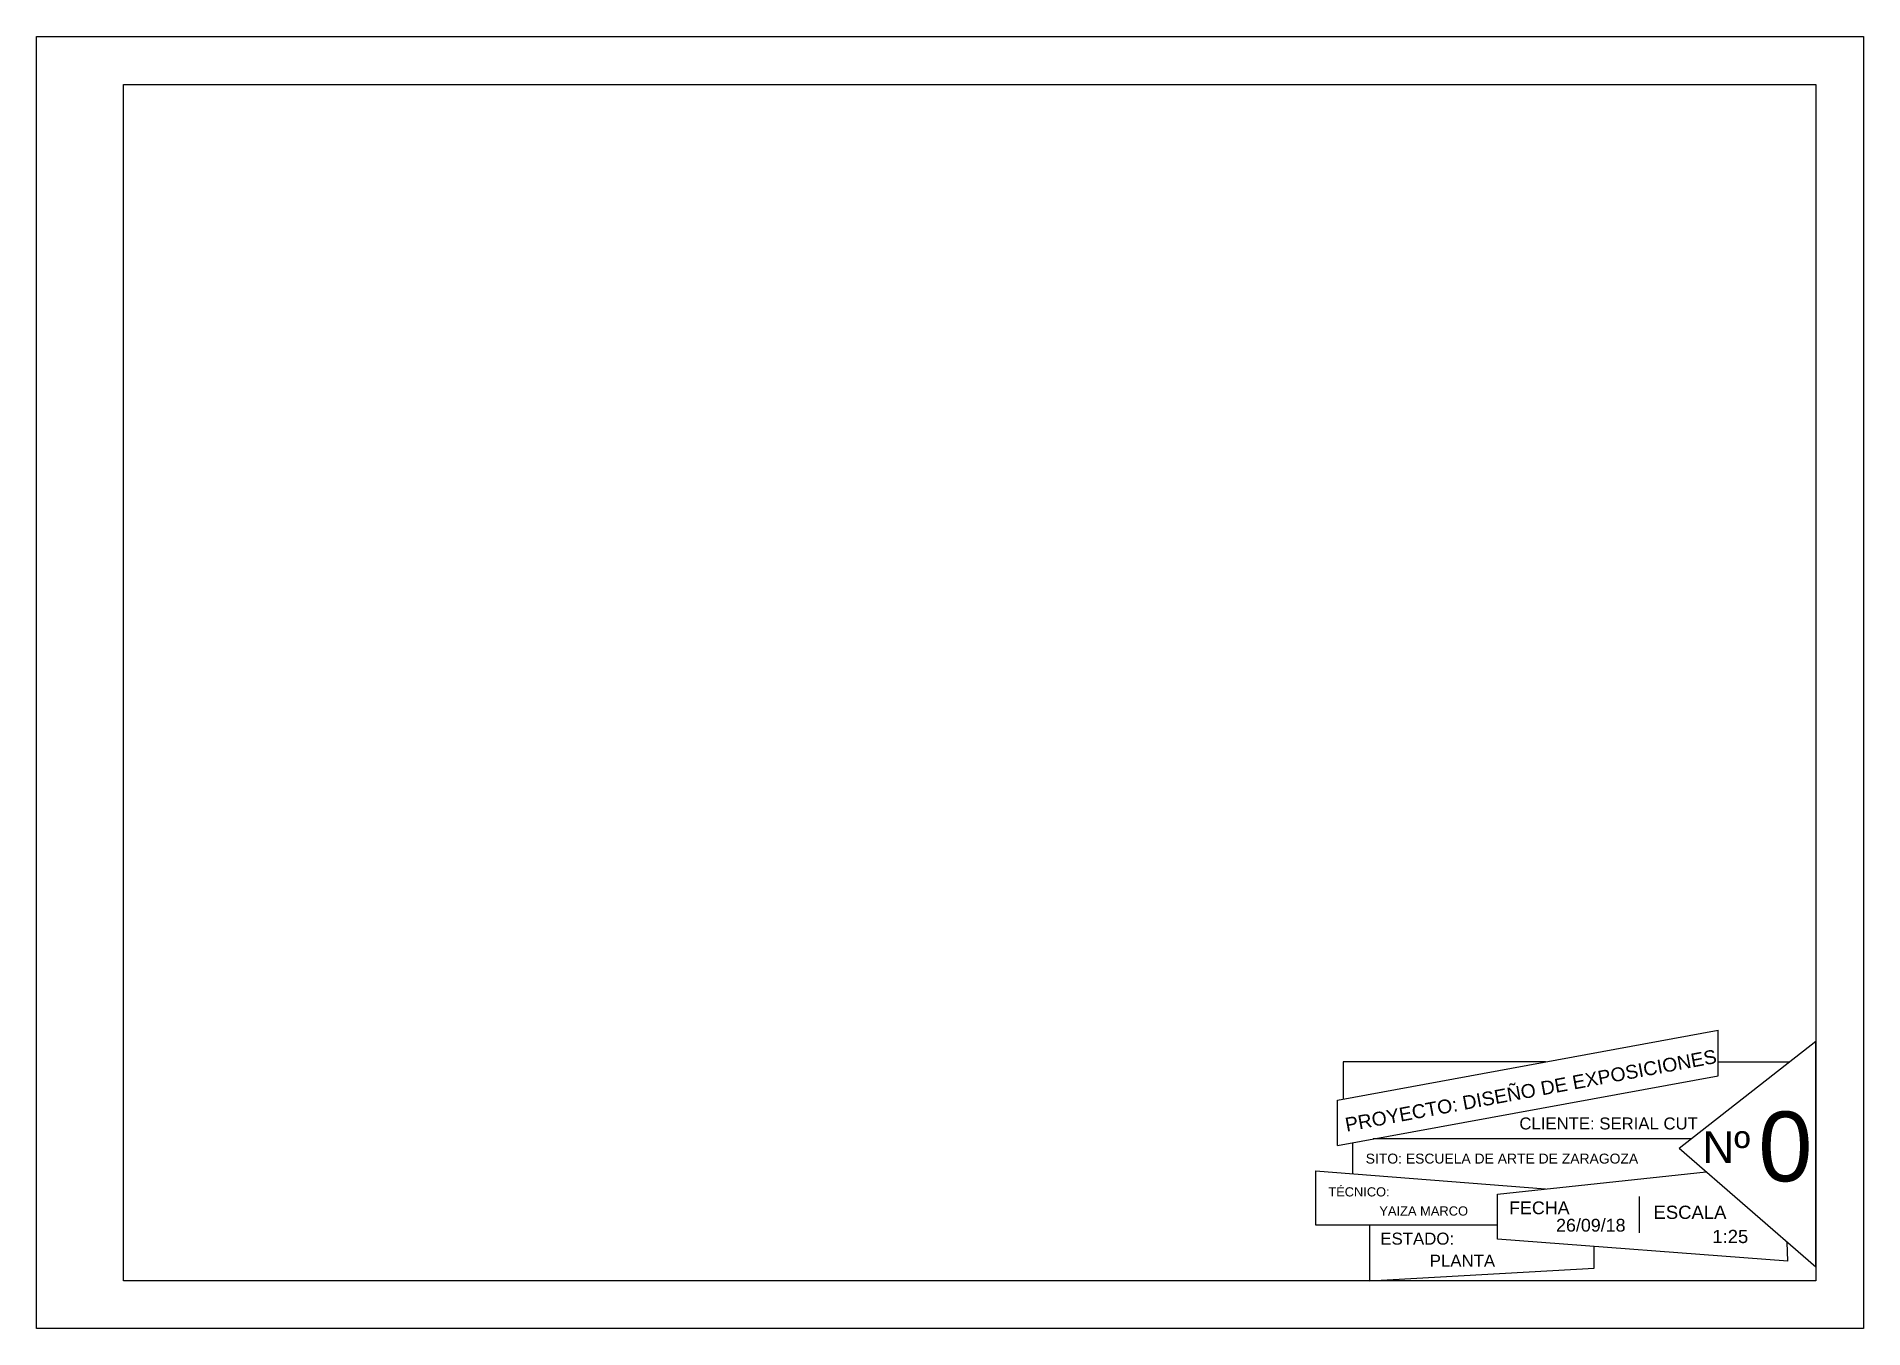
# Model space of a CAD drawing. Header units: millimetres. Extents: x 1861 to 2084, y 2224 to 2390.
# Drawn here: x 2073.6 to 2084.1, y 2330.17 to 2337.6 of the extents above; entities that cross this region are included whole.
import ezdxf

# ---------------------------------------------------------------- set-up
doc = ezdxf.new("R2010")
doc.units = ezdxf.units.MM
doc.layers.add('CAJETIN', color=5, linetype='Continuous')
doc.layers.add('z-poli-s', color=6, linetype='Continuous')
doc.styles.get("Standard").update_dxf_attribs({"font": 'arial.ttf'})

msp = doc.modelspace()

# ---------------------------------------------------------------- texts
at = {"layer": 'z-poli-s'}
msp.add_text('PROYECTO: DISEÑO DE EXPOSICIONES', height=0.07959, rotation=10.5179, dxfattribs=at).set_placement((2081.125, 2331.301))
for s, height, p in [('0', 0.401, (2083.491, 2331.016)), ('CLIENTE: SERIAL CUT', 0.06883, (2082.118, 2331.314)), ('Nº', 0.1807, (2083.17, 2331.122)), ('SITO: ESCUELA DE ARTE DE ZARAGOZA', 0.05715, (2081.235, 2331.118)), ('TÉCNICO: ', 0.0528, (2081.02, 2330.929)), ('FECHA', 0.0734, (2082.059, 2330.827)), ('YAIZA MARCO ', 0.053, (2081.313, 2330.819)), ('26/09/18', 0.0734, (2082.329, 2330.727)), ('ESCALA', 0.076, (2082.889, 2330.8)), ('ESTADO:', 0.0691, (2081.319, 2330.652)), ('1:25', 0.076, (2083.227, 2330.661)), ('PLANTA', 0.0691, (2081.603, 2330.525))]:
    msp.add_text(s, height=height, dxfattribs=at).set_placement(p)

# ---------------------------------------------------------------- linework, layer by layer
at = {"layer": 'CAJETIN'}
for p, q in [((2073.596, 2337.595), (2084.096, 2337.595)), ((2073.596, 2330.17), (2073.596, 2337.595)), ((2084.096, 2337.595), (2084.096, 2330.17)), ((2074.096, 2337.32), (2083.821, 2337.32)), ((2074.096, 2330.445), (2074.096, 2337.32)), ((2083.821, 2337.32), (2083.821, 2330.445)), ((2083.821, 2330.445), (2074.096, 2330.445)), ((2084.096, 2330.17), (2073.596, 2330.17))]:
    msp.add_line(p, q, dxfattribs=at)
at = {"layer": 'z-poli-s'}
for p, q in [((2081.072, 2331.483), (2083.261, 2331.884)), ((2083.261, 2331.623), (2083.261, 2331.884)), ((2083.037, 2331.206), (2083.821, 2331.822)), ((2083.821, 2330.524), (2083.821, 2331.822)), ((2082.268, 2331.702), (2081.106, 2331.702)), ((2081.106, 2331.702), (2081.106, 2331.489)), ((2083.261, 2331.702), (2083.669, 2331.702)), ((2081.072, 2331.222), (2083.261, 2331.623)), ((2081.072, 2331.222), (2081.072, 2331.483)), ((2081.159, 2331.238), (2081.159, 2331.059)), ((2083.105, 2331.26), (2081.278, 2331.26)), ((2083.037, 2331.206), (2083.821, 2330.524)), ((2080.947, 2331.076), (2082.269, 2330.972)), ((2080.947, 2331.076), (2080.947, 2330.765)), ((2081.992, 2330.942), (2083.192, 2331.071)), ((2081.992, 2330.684), (2081.992, 2330.942)), ((2082.808, 2330.719), (2082.808, 2330.928)), ((2080.947, 2330.765), (2081.992, 2330.765)), ((2081.257, 2330.765), (2081.257, 2330.445)), ((2083.661, 2330.557), (2081.992, 2330.684)), ((2082.547, 2330.516), (2082.547, 2330.642)), ((2083.661, 2330.557), (2083.657, 2330.666)), ((2081.257, 2330.445), (2082.547, 2330.516))]:
    msp.add_line(p, q, dxfattribs=at)

msp.set_redraw_order([(e.dxf.handle, doc.entitydb.next_handle()) for e in msp.query("TEXT MTEXT ATTDEF DIMENSION ARC_DIMENSION")])  # texts and dimensions are drawn at this point

doc.saveas('drawing.dxf')
